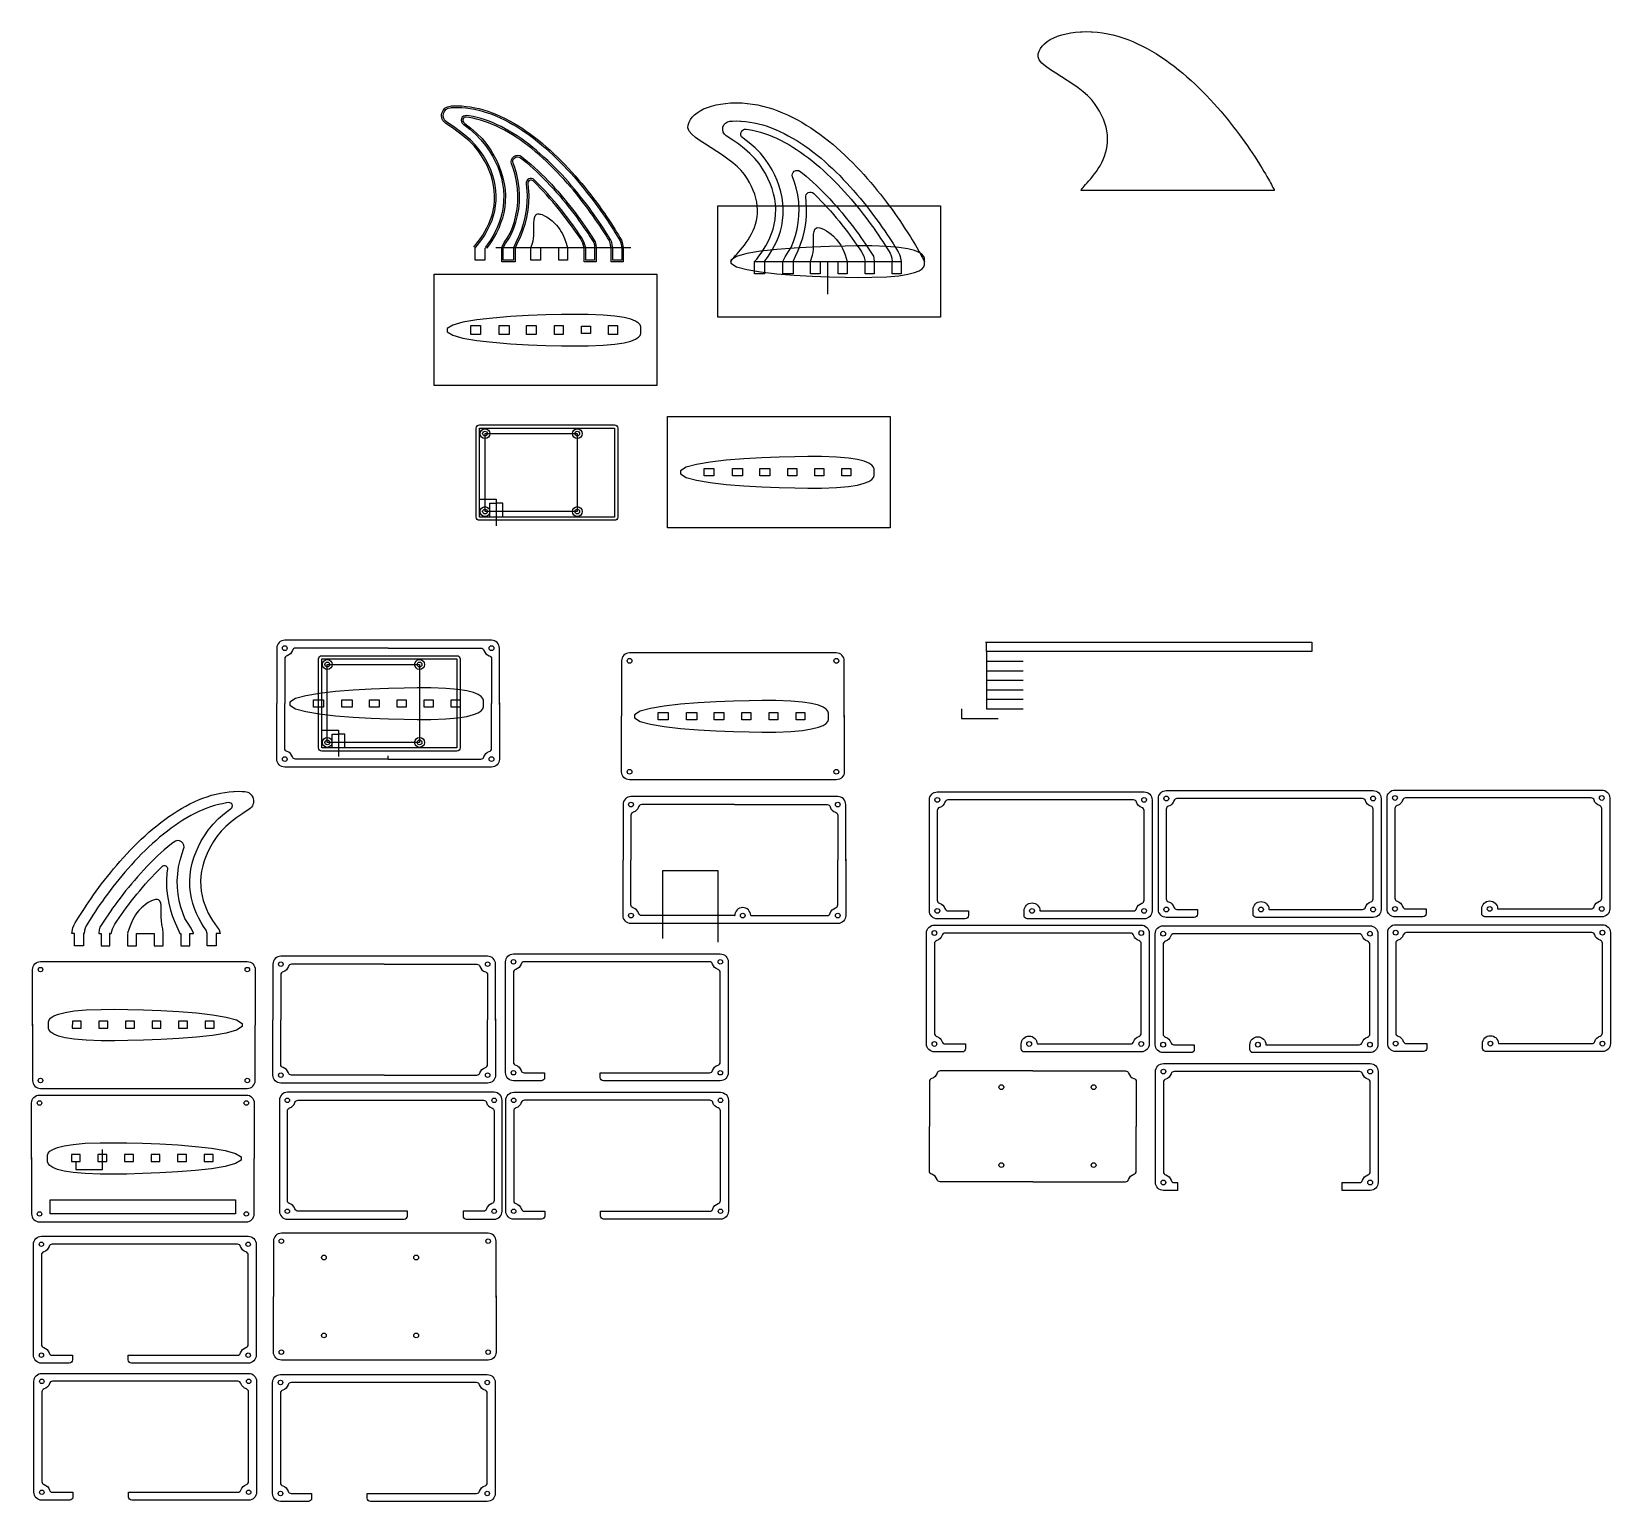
# Model space of a CAD drawing. Header units: inches. Extents: x -487 to 506, y -829 to 95.
import ezdxf

# ---------------------------------------------------------------- set-up
doc = ezdxf.new("R2010")
doc.units = ezdxf.units.IN
doc.header["$MEASUREMENT"] = 0
doc.layers.add('ProfileEdges', color=1, linetype='Continuous')

msp = doc.modelspace()

# ---------------------------------------------------------------- linework, layer by layer
for points in [[(294.47, -5.26), (172.69, -5.26), (172.73, -5.16), (172.87, -4.9), (173.13, -4.49), (173.53, -3.93), (174.09, -3.23), (174.8, -2.39), (175.65, -1.42), (176.63, -0.33), (177.7, 0.89), (178.84, 2.22), (180.04, 3.66), (181.24, 5.21), (182.45, 6.85), (183.62, 8.59), (184.73, 10.42), (185.78, 12.32), (186.72, 14.31), (187.55, 16.36), (188.25, 18.49), (188.8, 20.67), (189.19, 22.91), (189.42, 25.19), (189.47, 27.52), (189.33, 29.89), (189, 32.3), (188.48, 34.73), (187.76, 37.18), (186.85, 39.65), (185.73, 42.13), (184.45, 44.61), (182.96, 47.1), (181.29, 49.58), (179.25, 52.05), (176.83, 54.51), (174.02, 56.94), (170.9, 59.34), (167.53, 61.72), (164, 64.05), (156.83, 68.59), (153.5, 70.78), (150.53, 72.9), (148.12, 74.97), (146.46, 76.96), (145.72, 78.88), (145.91, 80.71), (146.47, 82.46), (147.31, 84.11), (148.43, 85.67), (149.83, 87.12), (151.5, 88.46), (153.42, 89.69), (155.59, 90.8), (158, 91.78), (160.61, 92.64), (163.39, 93.35), (166.31, 93.93), (169.34, 94.35), (172.42, 94.63), (173.55, 94.63), (176.03, 94.74), (179.15, 94.65), (179.59, 94.63), (179.79, 94.63), (183.03, 94.35), (183.08, 94.35), (186.35, 93.93), (189.59, 93.35), (192.67, 92.66), (192.77, 92.64), (195.93, 91.78), (199.1, 90.8), (202.2, 89.69), (205.27, 88.46), (208.31, 87.12), (211.32, 85.67), (214.3, 84.11), (217.25, 82.46), (220.16, 80.71), (223.04, 78.88), (225.84, 76.96), (228.65, 74.97), (231.38, 72.9), (234.07, 70.78), (236.76, 68.59), (239.37, 66.34), (241.91, 64.05), (244.43, 61.72), (246.92, 59.34), (249.33, 56.94), (251.69, 54.51), (254.01, 52.05), (256.28, 49.58), (258.48, 47.1), (260.66, 44.61), (262.75, 42.13), (264.78, 39.65), (266.75, 37.18), (268.68, 34.73), (270.55, 32.3), (272.35, 29.89), (274.07, 27.52), (275.75, 25.19), (277.35, 22.91), (278.9, 20.67), (280.37, 18.49), (281.78, 16.36), (284.36, 12.32), (285.56, 10.42), (286.68, 8.59), (287.72, 6.85), (288.71, 5.21), (289.6, 3.66), (291.19, 0.89), (291.86, -0.33), (292.46, -1.42), (292.98, -2.39), (293.43, -3.23), (293.8, -3.93), (294.09, -4.49), (294.29, -4.9), (294.43, -5.16)], [(84.42, -14.79), (84.42, -84.79), (-55.58, -84.79), (-55.58, -14.79)], [(74.01, -46.65), (72.98, -45.41), (71.09, -44.17), (68.15, -42.98), (63.92, -41.92), (58.19, -41.03), (50.74, -40.38), (41.35, -40.03), (32.65, -39.99), (24.54, -40.1), (14.71, -40.35), (3.81, -40.77), (-7.5, -41.4), (-18.57, -42.28), (-28.74, -43.43), (-37.37, -44.9), (-43.79, -46.71), (-47.36, -48.9), (-47.36, -50.9), (-43.79, -53.09), (-37.37, -54.9), (-28.74, -56.37), (-18.57, -57.52), (-7.5, -58.4), (3.81, -59.03), (14.71, -59.45), (24.54, -59.7), (32.65, -59.81), (41.35, -59.77), (50.74, -59.42), (58.19, -58.77), (63.92, -57.88), (68.15, -56.82), (71.09, -55.63), (72.98, -54.39), (74.01, -53.15), (74.42, -51.97), (74.42, -50.88), (74.42, -47.84)], [(-93.99, -57.89), (-93.99, -127.89), (-233.99, -127.89), (-233.99, -57.89)], [(-104.4, -89.76), (-105.44, -88.52), (-107.32, -87.28), (-110.26, -86.09), (-114.49, -85.03), (-120.22, -84.14), (-127.67, -83.49), (-137.06, -83.14), (-145.76, -83.1), (-153.87, -83.21), (-163.71, -83.46), (-174.61, -83.88), (-185.92, -84.51), (-196.98, -85.39), (-207.16, -86.54), (-215.78, -88.01), (-222.21, -89.82), (-225.77, -92.01), (-225.77, -94.01), (-222.21, -96.2), (-215.78, -98.01), (-207.16, -99.48), (-196.98, -100.63), (-185.92, -101.51), (-174.61, -102.14), (-163.71, -102.56), (-153.87, -102.81), (-145.76, -102.92), (-137.06, -102.88), (-127.67, -102.53), (-120.22, -101.88), (-114.49, -100.99), (-110.26, -99.93), (-107.32, -98.74), (-105.44, -97.5), (-104.4, -96.26), (-103.99, -95.07), (-103.99, -93.99), (-103.99, -90.94)], [(-210.89, -90.09), (-204.69, -90.09), (-204.69, -95.69), (-210.89, -95.69)], [(-193.09, -95.69), (-193.09, -90.09), (-186.69, -90.09), (-186.69, -95.69)], [(-175.79, -95.69), (-175.79, -90.09), (-169.69, -90.09), (-169.69, -95.69)], [(-158.29, -95.69), (-158.29, -90.09), (-152.69, -90.09), (-152.69, -95.69)], [(-141.29, -90.59), (-135.69, -90.59), (-135.69, -95.19), (-141.29, -95.19)], [(-124.29, -95.69), (-124.29, -90.09), (-118.69, -90.09), (-118.69, -95.69)], [(52.73, -147.28), (52.73, -217.28), (-87.27, -217.28), (-87.27, -147.28)], [(42.32, -179.15), (41.28, -177.91), (39.4, -176.66), (36.45, -175.48), (32.22, -174.42), (26.49, -173.53), (19.04, -172.88), (9.65, -172.53), (0.96, -172.49), (-7.16, -172.6), (-16.99, -172.85), (-27.89, -173.27), (-39.2, -173.9), (-50.27, -174.78), (-60.44, -175.93), (-69.07, -177.39), (-75.49, -179.21), (-79.06, -181.4), (-79.06, -183.4), (-75.49, -185.59), (-69.07, -187.4), (-60.44, -188.87), (-50.27, -190.02), (-39.2, -190.89), (-27.89, -191.53), (-16.99, -191.95), (-7.16, -192.2), (0.96, -192.3), (9.65, -192.27), (19.04, -191.92), (26.49, -191.27), (32.22, -190.38), (36.45, -189.31), (39.4, -188.13), (41.28, -186.89), (42.32, -185.65), (42.73, -184.46), (42.73, -183.38), (42.73, -180.33)], [(-64.17, -179.98), (-57.97, -179.98), (-57.97, -184.58), (-64.17, -184.58)], [(-46.37, -184.58), (-46.37, -179.98), (-39.97, -179.98), (-39.97, -184.58)], [(-29.07, -184.58), (-29.07, -179.98), (-22.97, -179.98), (-22.97, -184.58)], [(-11.57, -184.58), (-11.57, -179.98), (-5.97, -179.98), (-5.97, -184.58)], [(5.43, -179.98), (11.03, -179.98), (11.03, -184.58), (5.43, -184.58)], [(22.43, -184.58), (22.43, -179.98), (28.03, -179.98), (28.03, -184.58)], [(-203.24, -324.6), (-204.28, -323.36), (-206.16, -322.12), (-209.11, -320.93), (-213.34, -319.87), (-219.07, -318.98), (-226.52, -318.33), (-235.91, -317.98), (-244.6, -317.94), (-252.72, -318.05), (-262.55, -318.3), (-273.45, -318.72), (-284.76, -319.35), (-295.83, -320.23), (-306, -321.38), (-314.63, -322.84), (-321.05, -324.66), (-324.62, -326.85), (-324.62, -328.85), (-321.05, -331.04), (-314.63, -332.85), (-306, -334.32), (-295.83, -335.47), (-284.76, -336.34), (-273.45, -336.98), (-262.55, -337.4), (-252.72, -337.65), (-244.6, -337.75), (-235.91, -337.72), (-226.52, -337.37), (-219.07, -336.72), (-213.34, -335.83), (-209.11, -334.77), (-206.16, -333.58), (-204.28, -332.34), (-203.24, -331.1), (-202.83, -329.91), (-202.83, -328.83), (-202.83, -325.78)], [(-309.73, -325.43), (-303.53, -325.43), (-303.53, -330.03), (-309.73, -330.03)], [(-291.93, -330.03), (-291.93, -325.43), (-285.53, -325.43), (-285.53, -330.03)], [(-274.63, -330.03), (-274.63, -325.43), (-268.53, -325.43), (-268.53, -330.03)], [(-257.13, -330.03), (-257.13, -325.43), (-251.53, -325.43), (-251.53, -330.03)], [(-240.13, -325.43), (-234.53, -325.43), (-234.53, -330.03), (-240.13, -330.03)], [(-223.13, -330.03), (-223.13, -325.43), (-217.53, -325.43), (-217.53, -330.03)], [(13.51, -332.56), (12.48, -331.32), (10.6, -330.08), (7.65, -328.89), (3.42, -327.83), (-2.31, -326.94), (-9.76, -326.29), (-19.15, -325.94), (-27.85, -325.9), (-35.96, -326.01), (-45.79, -326.26), (-56.69, -326.68), (-68, -327.31), (-79.07, -328.19), (-89.24, -329.34), (-97.87, -330.81), (-104.29, -332.62), (-107.86, -334.81), (-107.86, -336.81), (-104.29, -339), (-97.87, -340.81), (-89.24, -342.28), (-79.07, -343.43), (-68, -344.31), (-56.69, -344.94), (-45.79, -345.36), (-35.96, -345.61), (-27.85, -345.72), (-19.15, -345.68), (-9.76, -345.33), (-2.31, -344.68), (3.42, -343.79), (7.65, -342.73), (10.6, -341.54), (12.48, -340.3), (13.51, -339.06), (13.93, -337.87), (13.93, -336.79), (13.93, -333.74)], [(-92.97, -333.39), (-86.77, -333.39), (-86.77, -337.99), (-92.97, -337.99)], [(-75.17, -337.99), (-75.17, -333.39), (-68.77, -333.39), (-68.77, -337.99)], [(-57.87, -337.99), (-57.87, -333.39), (-51.77, -333.39), (-51.77, -337.99)], [(-40.37, -337.99), (-40.37, -333.39), (-34.77, -333.39), (-34.77, -337.99)], [(-23.37, -333.39), (-17.77, -333.39), (-17.77, -337.99), (-23.37, -337.99)], [(-6.37, -337.99), (-6.37, -333.39), (-0.77, -333.39), (-0.77, -337.99)], [(-475.96, -526.7), (-474.92, -525.46), (-473.04, -524.21), (-470.1, -523.03), (-465.87, -521.97), (-460.14, -521.08), (-452.69, -520.43), (-443.3, -520.08), (-434.6, -520.04), (-426.49, -520.15), (-416.65, -520.4), (-405.76, -520.82), (-394.45, -521.45), (-383.38, -522.33), (-373.2, -523.48), (-364.58, -524.94), (-358.16, -526.75), (-354.59, -528.95), (-354.59, -530.95), (-358.16, -533.14), (-364.58, -534.95), (-373.2, -536.42), (-383.38, -537.57), (-394.45, -538.44), (-405.76, -539.08), (-416.65, -539.5), (-426.49, -539.75), (-434.6, -539.85), (-443.3, -539.82), (-452.69, -539.46), (-460.14, -538.82), (-465.87, -537.93), (-470.1, -536.86), (-473.04, -535.68), (-474.92, -534.44), (-475.96, -533.19), (-476.37, -532.01), (-476.37, -530.93), (-476.37, -527.88)], [(-455.77, -531.93), (-455.76, -527.53), (-461.36, -527.53), (-461.37, -531.93)], [(-439.07, -527.53), (-444.67, -527.53), (-444.67, -531.93), (-439.07, -531.93)], [(-422.37, -531.93), (-422.37, -527.53), (-427.97, -527.53), (-427.97, -531.93)], [(-405.67, -527.53), (-411.27, -527.53), (-411.27, -531.93), (-405.67, -531.93)], [(-388.97, -527.53), (-394.57, -527.53), (-394.57, -531.93), (-388.97, -531.93)], [(-372.27, -527.53), (-377.87, -527.53), (-377.87, -531.93), (-372.27, -531.93)], [(-476.58, -610.58), (-475.54, -609.34), (-473.66, -608.1), (-470.71, -606.91), (-466.48, -605.85), (-460.75, -604.96), (-453.3, -604.31), (-443.91, -603.96), (-435.21, -603.92), (-427.1, -604.03), (-417.27, -604.28), (-406.37, -604.7), (-395.06, -605.33), (-383.99, -606.21), (-373.82, -607.36), (-365.19, -608.83), (-358.77, -610.64), (-355.2, -612.83), (-355.2, -614.83), (-358.77, -617.02), (-365.19, -618.83), (-373.82, -620.3), (-383.99, -621.45), (-395.06, -622.33), (-406.37, -622.96), (-417.27, -623.38), (-427.1, -623.63), (-435.21, -623.74), (-443.91, -623.7), (-453.3, -623.35), (-460.75, -622.7), (-466.48, -621.81), (-470.71, -620.75), (-473.66, -619.56), (-475.54, -618.32), (-476.58, -617.08), (-476.99, -615.9), (-476.99, -614.81), (-476.99, -611.77)], [(-456.39, -615.82), (-456.38, -611.42), (-461.98, -611.42), (-461.99, -615.82)], [(-439.69, -611.42), (-445.29, -611.42), (-445.29, -615.82), (-439.69, -615.82)], [(-422.99, -615.82), (-422.99, -611.42), (-428.59, -611.42), (-428.59, -615.82)], [(-406.29, -611.42), (-411.89, -611.42), (-411.89, -615.82), (-406.29, -615.82)], [(-389.59, -611.42), (-395.19, -611.42), (-395.19, -615.82), (-389.59, -615.82)], [(-372.89, -611.42), (-378.49, -611.42), (-378.49, -615.82), (-372.89, -615.82)]]:
    msp.add_lwpolyline(points, close=True)
for points in [[(-47.41, -50), (-47.36, -49.9), (-47.22, -49.64), (-46.96, -49.23), (-46.56, -48.67), (-46, -47.97), (-45.29, -47.13), (-44.44, -46.16), (-43.46, -45.07), (-42.4, -43.85), (-41.25, -42.52), (-40.06, -41.08), (-38.85, -39.53), (-37.65, -37.89), (-36.48, -36.15), (-35.36, -34.33), (-34.32, -32.42), (-33.37, -30.43), (-32.55, -28.38), (-31.85, -26.26), (-31.3, -24.07), (-30.9, -21.84), (-30.68, -19.55), (-30.63, -17.22), (-30.77, -14.85), (-31.09, -12.45), (-31.62, -10.02), (-32.34, -7.56), (-33.25, -5.1), (-34.36, -2.62), (-35.65, -0.13), (-37.14, 2.36), (-38.81, 4.84), (-40.84, 7.31), (-43.27, 9.76), (-46.07, 12.2), (-49.19, 14.6), (-52.56, 16.97), (-56.1, 19.31), (-63.26, 23.84), (-66.6, 26.03), (-69.56, 28.16), (-71.97, 30.22), (-73.64, 32.22), (-74.38, 34.13), (-74.18, 35.97), (-73.63, 37.71), (-72.79, 39.37), (-71.66, 40.92), (-70.27, 42.38), (-68.6, 43.72), (-66.67, 44.95), (-64.51, 46.06), (-62.1, 47.04), (-59.49, 47.89), (-56.71, 48.61), (-53.79, 49.18), (-50.76, 49.61), (-47.67, 49.88), (-46.55, 49.88), (-44.07, 50), (-40.94, 49.9), (-40.51, 49.88), (-40.31, 49.88), (-37.06, 49.61), (-37.01, 49.61), (-33.75, 49.18), (-30.5, 48.61), (-27.43, 47.92), (-27.32, 47.89), (-24.17, 47.04), (-21, 46.06), (-17.9, 44.95), (-14.83, 43.72), (-11.79, 42.38), (-8.77, 40.92), (-5.8, 39.37), (-2.85, 37.71), (0.06, 35.97), (2.94, 34.13), (5.75, 32.22), (8.55, 30.22), (11.28, 28.16), (13.97, 26.03), (16.66, 23.84), (19.27, 21.6), (21.81, 19.31), (24.34, 16.97), (26.82, 14.6), (29.23, 12.2), (31.6, 9.76), (33.91, 7.31), (36.19, 4.84), (38.38, 2.36), (40.56, -0.13), (42.66, -2.62), (44.68, -5.1), (46.66, -7.56), (48.58, -10.02), (50.46, -12.45), (52.25, -14.85), (53.98, -17.22), (55.65, -19.55), (57.25, -21.84), (58.8, -24.07), (60.28, -26.26), (61.68, -28.38), (64.27, -32.42), (65.47, -34.33), (66.59, -36.15), (67.63, -37.89), (68.61, -39.53), (69.5, -41.08), (71.09, -43.85), (71.77, -45.07), (72.36, -46.16), (72.88, -47.13), (73.34, -47.97), (73.7, -48.67), (73.99, -49.23), (74.2, -49.64), (74.34, -49.9), (74.38, -50), (74.2, -50)], [(-46.55, 49.88), (-45.93, 49.88)], [(-202.01, -41.36), (-202.01, -49.04), (-208.21, -49.04), (-208.21, -41.37)], [(-26.28, -49.9), (-26.28, -57.59), (-32.48, -57.59), (-32.48, -49.91)], [(-8.28, -49.88), (-8.28, -57.59), (-14.68, -57.59), (-14.68, -49.89)], [(8.72, -49.86), (8.72, -57.59), (2.62, -57.59), (2.62, -49.86)], [(13.48, -50), (13.48, -70.28)], [(25.72, -49.83), (25.72, -57.59), (20.12, -57.59), (20.12, -49.84)], [(42.72, -49.81), (42.72, -57.59), (37.12, -57.59), (37.12, -49.82)], [(59.72, -49.79), (59.72, -57.59), (54.12, -57.59), (54.12, -49.79)], [(-45.15, -461.1), (-44.91, -461.1)], [(147.43, -458.15), (147.66, -458.15)], [(291.39, -457.28), (291.62, -457.28)], [(435.14, -456.93), (435.38, -456.93)], [(-462.97, -519.73), (-462.97, -519.76)], [(145.62, -541.84), (145.86, -541.84)], [(289.4, -542.28), (289.64, -542.28)], [(435.58, -541.62), (435.82, -541.62)], [(-416.99, -648.72), (-475.28, -648.72), (-475.28, -639.91), (-358.69, -639.91), (-358.69, -648.72), (-416.99, -648.72)]]:
    msp.add_lwpolyline(points)
for points in [[(-208.98, -40.73), (-207.63, -39.09), (-206.24, -37.31), (-204.82, -35.37), (-203.39, -33.26), (-202.03, -31.02), (-200.73, -28.64), (-199.51, -26.09), (-198.44, -23.43), (-197.52, -20.64), (-196.79, -17.72), (-196.26, -14.72), (-195.95, -11.62), (-195.89, -8.47), (-196.07, -5.29), (-196.51, -2.09), (-197.2, 1.11), (-198.12, 4.27), (-199.29, 7.42), (-200.67, 10.49), (-202.23, 13.52), (-204.03, 16.52), (-206.14, 19.66), (-208.8, 22.88), (-211.84, 25.96), (-215.18, 28.85), (-218.72, 31.58), (-222.4, 34.18), (-226.53, 36.9, -0.709903), (-223.75, 47.89), (-222.95, 47.96), (-222.04, 47.96), (-219.73, 48.06), (-217.08, 47.98), (-216.49, 47.96), (-213.79, 47.73), (-211.08, 47.37), (-208.3, 46.88), (-205.57, 46.27), (-202.83, 45.53), (-200.06, 44.67), (-197.35, 43.7), (-194.63, 42.61), (-191.92, 41.41), (-189.21, 40.11), (-186.52, 38.7), (-183.85, 37.2), (-181.19, 35.6), (-178.57, 33.94), (-175.98, 32.17), (-173.38, 30.32), (-170.86, 28.42), (-168.32, 26.41), (-165.8, 24.35), (-163.39, 22.29), (-160.99, 20.12), (-158.57, 17.89), (-156.23, 15.65), (-153.96, 13.39), (-151.71, 11.06), (-149.49, 8.71), (-147.33, 6.37), (-145.22, 3.98), (-143.12, 1.59), (-141.14, -0.76), (-139.2, -3.13), (-137.29, -5.52), (-135.42, -7.9), (-133.62, -10.24), (-131.91, -12.52), (-130.25, -14.81), (-128.63, -17.06), (-127.09, -19.27), (-125.58, -21.44), (-124.17, -23.54), (-122.84, -25.55), (-120.32, -29.49), (-119.17, -31.31), (-118.11, -33.04), (-117.1, -34.72), (-116.1, -36.39), (-115.64, -37.89), (-115.03, -41.05)], [(-208.21, -41.37), (-206.85, -39.72), (-205.44, -37.91), (-204, -35.95), (-202.55, -33.8), (-201.16, -31.52), (-199.84, -29.1), (-198.6, -26.5), (-197.5, -23.77), (-196.56, -20.92), (-195.81, -17.93), (-195.26, -14.85), (-194.95, -11.68), (-194.89, -8.46), (-195.08, -5.2), (-195.52, -1.91), (-196.23, 1.36), (-197.17, 4.59), (-198.36, 7.8), (-199.77, 10.93), (-201.36, 14), (-203.18, 17.06), (-205.34, 20.25), (-208.05, 23.55), (-211.15, 26.69), (-214.54, 29.63), (-218.12, 32.39), (-221.84, 35), (-225.98, 37.74, -0.709903), (-223.66, 46.89), (-222.9, 46.96), (-222.02, 46.96), (-219.72, 47.06), (-217.11, 46.98), (-216.56, 46.96), (-213.89, 46.73), (-211.23, 46.39), (-208.5, 45.9), (-205.81, 45.3), (-203.1, 44.57), (-200.37, 43.72), (-197.7, 42.76), (-195.02, 41.69), (-192.34, 40.51), (-189.66, 39.22), (-187, 37.82), (-184.35, 36.34), (-181.71, 34.75), (-179.12, 33.1), (-176.55, 31.35), (-173.97, 29.51), (-171.48, 27.63), (-168.95, 25.63), (-166.44, 23.59), (-164.05, 21.54), (-161.67, 19.38), (-159.26, 17.16), (-156.93, 14.94), (-154.68, 12.68), (-152.43, 10.37), (-150.22, 8.03), (-148.07, 5.7), (-145.97, 3.32), (-143.88, 0.94), (-141.91, -1.4), (-139.98, -3.76), (-138.08, -6.14), (-136.21, -8.52), (-134.42, -10.84), (-132.72, -13.12), (-131.06, -15.39), (-129.45, -17.64), (-127.91, -19.84), (-126.41, -22.01), (-125, -24.09), (-123.67, -26.09), (-121.16, -30.02), (-120.02, -31.84), (-118.96, -33.55), (-117.96, -35.23), (-117.02, -36.8), (-116.61, -38.13), (-116.01, -41.24)], [(-116.01, -41.24), (-116.01, -49.04), (-121.61, -49.04), (-121.61, -41.25), (-121.99, -39.25), (-122.29, -37.77), (-123.03, -36.02), (-124.06, -34.35), (-125.18, -32.57), (-127.66, -28.69), (-128.95, -26.74), (-130.33, -24.69), (-131.81, -22.56), (-133.33, -20.39), (-134.92, -18.18), (-136.55, -15.94), (-138.21, -13.72), (-139.97, -11.44), (-141.8, -9.1), (-143.68, -6.75), (-145.57, -4.44), (-147.49, -2.17), (-149.54, 0.18), (-151.6, 2.51), (-153.7, 4.79), (-155.86, 7.08), (-158.06, 9.34), (-160.26, 11.53), (-162.51, 13.69), (-164.88, 15.87), (-167.2, 17.97), (-169.49, 19.94), (-171.92, 21.92), (-174.38, 23.86), (-176.78, 25.68), (-179.27, 27.44), (-181.74, 29.13), (-184.21, 30.71), (-186.74, 32.22), (-189.27, 33.64), (-191.8, 34.96), (-194.33, 36.19), (-196.86, 37.3), (-199.39, 38.31), (-201.88, 39.21), (-204.43, 40), (-206.96, 40.68), (-209.44, 41.24), (-211.95, 41.68), (-213.53, 41.89, 0.783281), (-215.64, 36.46), (-215.3, 36.22), (-211.53, 33.31), (-207.9, 30.16), (-204.52, 26.74), (-201.52, 23.1), (-199.17, 19.61), (-197.2, 16.32), (-195.48, 13), (-193.95, 9.6), (-192.66, 6.08), (-191.61, 2.53), (-190.83, -1.09), (-190.34, -4.74), (-190.13, -8.37), (-190.2, -11.96), (-190.55, -15.5), (-191.15, -18.93), (-191.99, -22.25), (-193.03, -25.4), (-194.24, -28.41), (-195.6, -31.27), (-197.04, -33.9), (-198.54, -36.37), (-200.11, -38.69), (-201.64, -40.78), (-201.88, -41.15)], [(-115.01, -41.24), (-115.01, -50.04), (-122.61, -50.04), (-122.61, -41.34), (-122.97, -39.44), (-123.25, -38.07), (-123.92, -36.48), (-124.91, -34.88), (-126.02, -33.11), (-128.5, -29.23), (-129.78, -27.3), (-131.16, -25.26), (-132.63, -23.13), (-134.15, -20.97), (-135.73, -18.77), (-137.35, -16.54), (-139, -14.33), (-140.76, -12.05), (-142.59, -9.72), (-144.46, -7.38), (-146.34, -5.08), (-148.25, -2.82), (-150.29, -0.48), (-152.35, 1.84), (-154.43, 4.11), (-156.59, 6.39), (-158.77, 8.64), (-160.96, 10.82), (-163.2, 12.96), (-165.55, 15.13), (-167.86, 17.22), (-170.13, 19.17), (-172.55, 21.14), (-175, 23.07), (-177.37, 24.87), (-179.84, 26.62), (-182.29, 28.3), (-184.74, 29.86), (-187.24, 31.36), (-189.74, 32.76), (-192.25, 34.07), (-194.75, 35.28), (-197.25, 36.38), (-199.74, 37.38), (-202.2, 38.26), (-204.71, 39.04), (-207.2, 39.71), (-209.64, 40.26), (-212.1, 40.69), (-213.66, 40.9, 0.783281), (-215.07, 37.28), (-214.71, 37.02), (-210.9, 34.09), (-207.21, 30.89), (-203.78, 27.41), (-200.72, 23.7), (-198.32, 20.14), (-196.33, 16.81), (-194.58, 13.43), (-193.03, 9.98), (-191.71, 6.4), (-190.64, 2.78), (-189.85, -0.92), (-189.34, -4.64), (-189.13, -8.35), (-189.2, -12.02), (-189.56, -15.64), (-190.17, -19.14), (-191.03, -22.53), (-192.09, -25.75), (-193.32, -28.81), (-194.71, -31.72), (-196.18, -34.4), (-197.7, -36.91), (-199.29, -39.26), (-200.82, -41.34), (-201.04, -41.69)], [(-32.49, -49.93), (-31.11, -48.27), (-29.7, -46.46), (-28.26, -44.5), (-26.81, -42.35), (-25.43, -40.07), (-24.1, -37.65), (-22.86, -35.04), (-21.77, -32.32), (-20.82, -29.47), (-20.07, -26.48), (-19.53, -23.4), (-19.21, -20.23), (-19.15, -17), (-19.34, -13.74), (-19.78, -10.46), (-20.49, -7.19), (-21.44, -3.96), (-22.62, -0.75), (-24.03, 2.38), (-25.62, 5.46), (-27.45, 8.51), (-29.6, 11.71), (-32.32, 15), (-35.42, 18.14), (-38.8, 21.08), (-42.38, 23.84), (-46.1, 26.46), (-50.24, 29.19, -0.709903), (-47.92, 38.34), (-47.17, 38.41), (-46.28, 38.41), (-43.98, 38.52), (-41.37, 38.44), (-40.82, 38.41), (-38.16, 38.19), (-35.49, 37.84), (-32.76, 37.36), (-30.08, 36.75), (-27.37, 36.02), (-24.63, 35.17), (-21.96, 34.22), (-19.28, 33.14), (-16.6, 31.96), (-13.93, 30.67), (-11.26, 29.28), (-8.61, 27.79), (-5.97, 26.21), (-3.38, 24.55), (-0.81, 22.8), (1.77, 20.97), (4.26, 19.08), (6.79, 17.08), (9.3, 15.04), (11.69, 12.99), (14.07, 10.84), (16.48, 8.61), (18.8, 6.39), (21.06, 4.14), (23.31, 1.82), (25.52, -0.52), (27.67, -2.85), (29.77, -5.22), (31.86, -7.61), (33.83, -9.94), (35.76, -12.31), (37.66, -14.69), (39.53, -17.06), (41.32, -19.39), (43.02, -21.66), (44.68, -23.94), (46.29, -26.18), (47.83, -28.39), (49.33, -30.55), (50.74, -32.64), (52.06, -34.64), (54.58, -38.57), (55.72, -40.38), (56.78, -42.1), (57.78, -43.78), (58.72, -45.35), (59.12, -46.67), (59.72, -49.79)], [(-26.28, -49.9), (-25.91, -49.33), (-24.37, -47.24), (-22.81, -44.91), (-21.3, -42.45), (-19.86, -39.81), (-18.5, -36.95), (-17.29, -33.95), (-16.25, -30.8), (-15.41, -27.47), (-14.81, -24.05), (-14.46, -20.51), (-14.39, -16.91), (-14.6, -13.29), (-15.09, -9.64), (-15.88, -6.02), (-16.92, -2.47), (-18.21, 1.05), (-19.74, 4.45), (-21.46, 7.77), (-23.43, 11.06), (-25.78, 14.55), (-28.78, 18.2), (-32.16, 21.62), (-35.79, 24.77), (-39.56, 27.67), (-39.91, 27.91, -0.783281), (-37.79, 33.34), (-36.21, 33.14), (-33.7, 32.69), (-31.22, 32.13), (-28.69, 31.45), (-26.14, 30.66), (-23.65, 29.77), (-21.12, 28.76), (-18.59, 27.64), (-16.06, 26.42), (-13.53, 25.09), (-11, 23.67), (-8.48, 22.16), (-6, 20.58), (-3.53, 18.9), (-1.05, 17.13), (1.35, 15.32), (3.81, 13.37), (6.25, 11.39), (8.54, 9.42), (10.86, 7.32), (13.23, 5.14), (15.48, 2.99), (17.68, 0.8), (19.88, -1.47), (22.04, -3.76), (24.13, -6.04), (26.2, -8.37), (28.25, -10.71), (30.17, -12.98), (32.06, -15.3), (33.93, -17.65), (35.77, -19.98), (37.53, -22.27), (39.19, -24.49), (40.82, -26.73), (42.41, -28.93), (43.93, -31.11), (45.4, -33.24), (46.79, -35.29), (48.08, -37.23), (50.56, -41.12), (51.68, -42.9), (52.71, -44.57), (53.45, -46.32), (53.75, -47.8), (54.12, -49.79)], [(-138.61, -41.27), (-138.61, -41.27), (-139.56, -38.01), (-141.13, -34.89), (-142.43, -32.97), (-143.84, -30.93), (-145.29, -28.86), (-146.8, -26.76), (-148.34, -24.64), (-149.88, -22.59), (-151.53, -20.44), (-153.29, -18.2), (-155.08, -15.96), (-156.85, -13.8), (-158.6, -11.72), (-160.54, -9.5), (-162.49, -7.31), (-164.42, -5.21), (-166.44, -3.06), (-168.5, -0.95), (-170.96, 1.51, 0.717984), (-176.05, -1.02), (-175.74, -3.33), (-175.46, -8.09), (-175.56, -12.83), (-176.02, -17.49), (-176.81, -22), (-177.91, -26.35), (-179.26, -30.43), (-180.81, -34.29), (-182.55, -37.95), (-184.01, -41.33), (-184.01, -41.33), (-184.01, -49.04), (-190.41, -49.04), (-190.41, -41.34), (-188.98, -38.46), (-186.79, -35.06), (-185.17, -32.38), (-183.73, -28.8), (-182.48, -25.02), (-181.47, -21), (-180.73, -16.85), (-180.31, -12.55), (-180.22, -8.18), (-180.48, -3.78), (-181.08, 0.62), (-182.01, 4.97), (-183.25, 9.19), (-184.28, 11.98, -0.757568), (-179.61, 15.38), (-178.12, 14.2), (-175.84, 12.34), (-173.74, 10.54), (-171.55, 8.56), (-169.29, 6.47), (-167.17, 4.45), (-165.11, 2.39), (-163.01, 0.23), (-160.94, -1.96), (-158.95, -4.12), (-156.97, -6.36), (-154.99, -8.62), (-153.19, -10.76), (-151.38, -12.97), (-149.56, -15.25), (-147.78, -17.52), (-146.09, -19.71), (-144.51, -21.82), (-142.94, -23.98), (-141.41, -26.11), (-139.94, -28.21), (-138.5, -30.28), (-137.18, -32.25), (-135.96, -34.09), (-133.53, -37.88), (-133.18, -39.27), (-133.01, -41.26), (-133.01, -49.04), (-138.61, -49.04), (-138.61, -41.27)], [(-14.68, -49.89), (-13.24, -47), (-11.05, -43.61), (-9.43, -40.93), (-7.99, -37.35), (-6.74, -33.56), (-5.73, -29.55), (-5, -25.39), (-4.57, -21.1), (-4.49, -16.73), (-4.74, -12.33), (-5.34, -7.92), (-6.28, -3.58), (-7.51, 0.64), (-8.54, 3.44, -0.757568), (-3.87, 6.83), (-2.38, 5.65), (-0.1, 3.8), (2, 1.99), (4.19, 0.02), (6.45, -2.07), (8.56, -4.09), (10.63, -6.16), (12.73, -8.32), (14.8, -10.51), (16.79, -12.67), (18.77, -14.91), (20.75, -17.17), (22.55, -19.31), (24.36, -21.52), (26.18, -23.79), (27.96, -26.06), (29.65, -28.26), (31.23, -30.37), (32.8, -32.52), (34.33, -34.66), (35.8, -36.76), (37.24, -38.83), (38.56, -40.79), (39.78, -42.63), (42.21, -46.42), (42.56, -47.81), (42.72, -49.81)], [(-8.28, -49.88), (-8.28, -49.88), (-6.81, -46.49), (-5.07, -42.84), (-3.52, -38.98), (-2.17, -34.9), (-1.07, -30.54), (-0.28, -26.04), (0.18, -21.38), (0.27, -16.64), (0, -11.87), (-0.31, -9.56, -0.717984), (4.78, -7.04), (7.24, -9.5), (9.29, -11.61), (11.32, -13.75), (13.25, -15.85), (15.2, -18.05), (17.14, -20.27), (18.89, -22.34), (20.65, -24.5), (22.45, -26.75), (24.2, -28.98), (25.86, -31.13), (27.4, -33.19), (28.94, -35.31), (30.45, -37.41), (31.9, -39.48), (33.31, -41.52), (34.61, -43.44), (36.18, -46.55), (37.12, -49.82), (37.12, -49.79)], [(-192.83, -328.39), (-192.83, -292.96, 0.414214), (-197.83, -287.96), (-327.83, -287.96, 0.414214), (-332.83, -292.96), (-332.83, -327.85)], [(-262.83, -292.96), (-321.12, -292.96, 0.331679), (-323.04, -294.39, -0.253025), (-326.4, -297.75, 0.331679), (-327.83, -299.67), (-327.83, -327.85)], [(-262.83, -292.96), (-204.54, -292.96, -0.331679), (-202.62, -294.39, 0.253025), (-199.26, -297.75, -0.331679), (-197.83, -299.67), (-197.83, -327.85)], [(23.93, -336.35), (23.93, -300.92, 0.414214), (18.93, -295.92), (-111.07, -295.92, 0.414214), (-116.07, -300.92), (-116.07, -335.81)], [(-192.83, -327.31), (-192.83, -362.73, -0.414214), (-197.83, -367.73), (-327.83, -367.73, -0.414214), (-332.83, -362.73), (-332.83, -327.85)], [(-262.83, -362.73), (-321.12, -362.73, -0.331679), (-323.04, -361.31, 0.253025), (-326.4, -357.94, -0.331679), (-327.83, -356.03), (-327.83, -327.85)], [(-262.83, -362.73), (-204.54, -362.73, 0.331679), (-202.62, -361.31, -0.253025), (-199.26, -357.94, 0.331679), (-197.83, -356.03), (-197.83, -327.85)], [(23.93, -335.27), (23.93, -370.69, -0.414214), (18.93, -375.69), (-111.07, -375.69, -0.414214), (-116.07, -370.69), (-116.07, -335.81)], [(24.85, -426.76), (24.85, -391.33, 0.414214), (19.85, -386.33), (-110.15, -386.33, 0.414214), (-115.15, -391.33), (-115.15, -426.22)], [(-45.15, -391.33), (-103.44, -391.33, 0.331679), (-105.35, -392.76, -0.253025), (-108.72, -396.12, 0.331679), (-110.15, -398.04), (-110.15, -426.22)], [(-45.15, -391.33), (13.15, -391.33, -0.331679), (15.06, -392.76, 0.253025), (18.43, -396.12, -0.331679), (19.85, -398.04), (19.85, -426.22)], [(24.85, -425.67), (24.85, -461.1, -0.414214), (19.85, -466.1), (-110.15, -466.1, -0.414214), (-115.15, -461.1), (-115.15, -426.22)], [(-45.15, -461.1), (-103.44, -461.1, -0.331679), (-105.35, -459.67, 0.253025), (-108.72, -456.31, -0.331679), (-110.15, -454.39), (-110.15, -426.22)], [(-34.91, -461.1), (13.15, -461.1, 0.331679), (15.06, -459.67, -0.253025), (18.43, -456.31, 0.331679), (19.85, -454.39), (19.85, -426.22)], [(-49.02, -524.52), (-49.02, -559.95, -0.414214), (-54.02, -564.95), (-127.47, -564.95, -0.414214), (-129.47, -562.95), (-129.47, -559.95), (-60.73, -559.95, 0.331679), (-58.81, -558.52, -0.253025), (-55.45, -555.16, 0.331679), (-54.02, -553.24), (-54.02, -525.07), (-54.02, -496.89, 0.331679), (-55.45, -494.97, -0.253025), (-58.81, -491.61, 0.331679), (-60.73, -490.18), (-119.02, -490.18), (-177.31, -490.18, 0.331679), (-179.23, -491.61, -0.253025), (-182.59, -494.97, 0.331679), (-184.02, -496.89), (-184.02, -525.07), (-184.02, -553.24, 0.331679), (-182.59, -555.16, -0.253025), (-179.23, -558.52, 0.331679), (-177.31, -559.95), (-164.47, -559.95), (-164.47, -562.95, -0.414214), (-166.47, -564.95), (-184.02, -564.95, -0.414214), (-189.02, -559.95), (-189.02, -525.07), (-189.02, -490.18, -0.414214), (-184.02, -485.18), (-54.02, -485.18, -0.414214), (-49.02, -490.18), (-49.02, -525.61)], [(-486.37, -530.49), (-486.37, -495.06, -0.414214), (-481.37, -490.06), (-351.37, -490.06, -0.414214), (-346.37, -495.06), (-346.37, -529.95)], [(-195.29, -527.11), (-195.29, -491.68, 0.414214), (-200.29, -486.68), (-330.29, -486.68, 0.414214), (-335.29, -491.68), (-335.29, -526.57)], [(-265.29, -491.68), (-323.58, -491.68, 0.331679), (-325.5, -493.11, -0.253025), (-328.86, -496.48, 0.331679), (-330.29, -498.39), (-330.29, -526.57)], [(-265.29, -491.68), (-207, -491.68, -0.331679), (-205.08, -493.11, 0.253025), (-201.72, -496.48, -0.331679), (-200.29, -498.39), (-200.29, -526.57)], [(-195.29, -526.03), (-195.29, -561.45, -0.414214), (-200.29, -566.45), (-330.29, -566.45, -0.414214), (-335.29, -561.45), (-335.29, -526.57)], [(-486.37, -529.4), (-486.37, -564.83, 0.414214), (-481.37, -569.83), (-351.37, -569.83, 0.414214), (-346.37, -564.83), (-346.37, -529.95)], [(-265.29, -561.45), (-323.58, -561.45, -0.331679), (-325.5, -560.03, 0.253025), (-328.86, -556.66, -0.331679), (-330.29, -554.75), (-330.29, -526.57)], [(-265.29, -561.45), (-207, -561.45, 0.331679), (-205.08, -560.03, -0.253025), (-201.72, -556.66, 0.331679), (-200.29, -554.75), (-200.29, -526.57)], [(142.47, -558.75), (84.18, -558.75, 0.331679), (82.26, -560.18, -0.253025), (78.9, -563.54, 0.331679), (77.47, -565.46), (77.47, -593.63)], [(142.47, -558.75), (200.76, -558.75, -0.331679), (202.68, -560.18, 0.253025), (206.04, -563.54, -0.331679), (207.47, -565.46), (207.47, -593.63)], [(-486.99, -614.37), (-486.99, -578.95, -0.414214), (-481.99, -573.95), (-351.99, -573.95, -0.414214), (-346.99, -578.95), (-346.99, -613.83)], [(-331.19, -611.59), (-331.19, -647.02, 0.414214), (-326.19, -652.02), (-252.73, -652.02, 0.414214), (-250.73, -650.02), (-250.73, -647.02), (-319.48, -647.02, -0.331679), (-321.39, -645.59, 0.253025), (-324.76, -642.23, -0.331679), (-326.19, -640.31), (-326.19, -612.14), (-326.19, -583.96, -0.331679), (-324.76, -582.04, 0.253025), (-321.39, -578.68, -0.331679), (-319.48, -577.25), (-261.19, -577.25), (-202.89, -577.25, -0.331679), (-200.98, -578.68, 0.253025), (-197.62, -582.04, -0.331679), (-196.19, -583.96), (-196.19, -612.14), (-196.19, -640.31, -0.331679), (-197.62, -642.23, 0.253025), (-200.98, -645.59, -0.331679), (-202.89, -647.02), (-215.73, -647.02), (-215.73, -650.02, 0.414214), (-213.73, -652.02), (-196.19, -652.02, 0.414214), (-191.19, -647.02), (-191.19, -612.14), (-191.19, -577.25, 0.414214), (-196.19, -572.25), (-326.19, -572.25, 0.414214), (-331.19, -577.25), (-331.19, -612.68)], [(-48.89, -611.59), (-48.89, -647.02, -0.414214), (-53.89, -652.02), (-127.35, -652.02, -0.414214), (-129.35, -650.02), (-129.35, -647.02), (-60.6, -647.02, 0.331679), (-58.69, -645.59, -0.253025), (-55.32, -642.23, 0.331679), (-53.89, -640.31), (-53.89, -612.14), (-53.89, -583.96, 0.331679), (-55.32, -582.04, -0.253025), (-58.69, -578.68, 0.331679), (-60.6, -577.25), (-118.89, -577.25), (-177.19, -577.25, 0.331679), (-179.1, -578.68, -0.253025), (-182.47, -582.04, 0.331679), (-183.89, -583.96), (-183.89, -612.14), (-183.89, -640.31, 0.331679), (-182.47, -642.23, -0.253025), (-179.1, -645.59, 0.331679), (-177.19, -647.02), (-164.35, -647.02), (-164.35, -650.02, -0.414214), (-166.35, -652.02), (-183.89, -652.02, -0.414214), (-188.89, -647.02), (-188.89, -612.14), (-188.89, -577.25, -0.414214), (-183.89, -572.25), (-53.89, -572.25, -0.414214), (-48.89, -577.25), (-48.89, -612.68)], [(142.47, -628.52), (84.18, -628.52, -0.331679), (82.26, -627.09, 0.253025), (78.9, -623.73, -0.331679), (77.47, -621.81), (77.47, -593.63)], [(142.47, -628.52), (200.76, -628.52, 0.331679), (202.68, -627.09, -0.253025), (206.04, -623.73, 0.331679), (207.47, -621.81), (207.47, -593.63)], [(-486.99, -613.29), (-486.99, -648.72, 0.414214), (-481.99, -653.72), (-351.99, -653.72, 0.414214), (-346.99, -648.72), (-346.99, -613.83)], [(-345.8, -702.12), (-345.8, -737.54, -0.414214), (-350.8, -742.54), (-424.26, -742.54, -0.414214), (-426.26, -740.54), (-426.26, -737.54), (-357.51, -737.54, 0.331679), (-355.59, -736.11, -0.253025), (-352.23, -732.75, 0.331679), (-350.8, -730.83), (-350.8, -702.66), (-350.8, -674.48, 0.331679), (-352.23, -672.56, -0.253025), (-355.59, -669.2, 0.331679), (-357.51, -667.77), (-415.8, -667.77), (-474.09, -667.77, 0.331679), (-476.01, -669.2, -0.253025), (-479.37, -672.56, 0.331679), (-480.8, -674.48), (-480.8, -702.66), (-480.8, -730.83, 0.331679), (-479.37, -732.75, -0.253025), (-476.01, -736.11, 0.331679), (-474.09, -737.54), (-461.26, -737.54), (-461.26, -740.54, -0.414214), (-463.26, -742.54), (-480.8, -742.54, -0.414214), (-485.8, -737.54), (-485.8, -702.66), (-485.8, -667.77, -0.414214), (-480.8, -662.77), (-350.8, -662.77, -0.414214), (-345.8, -667.77), (-345.8, -703.2)], [(-194.96, -701.25), (-194.96, -665.83, 0.414214), (-199.96, -660.83), (-329.96, -660.83, 0.414214), (-334.96, -665.83), (-334.96, -700.71)], [(-194.96, -700.17), (-194.96, -735.6, -0.414214), (-199.96, -740.6), (-329.96, -740.6, -0.414214), (-334.96, -735.6), (-334.96, -700.71)], [(-345.53, -788.31), (-345.53, -823.73, -0.414214), (-350.53, -828.73), (-423.99, -828.73, -0.414214), (-425.99, -826.73), (-425.99, -823.73), (-357.24, -823.73, 0.331679), (-355.33, -822.31, -0.253025), (-351.96, -818.94, 0.331679), (-350.53, -817.03), (-350.53, -788.85), (-350.53, -760.67, 0.331679), (-351.96, -758.76, -0.253025), (-355.33, -755.39, 0.331679), (-357.24, -753.96), (-415.53, -753.96), (-473.83, -753.96, 0.331679), (-475.74, -755.39, -0.253025), (-479.11, -758.76, 0.331679), (-480.53, -760.67), (-480.53, -788.85), (-480.53, -817.03, 0.331679), (-479.11, -818.94, -0.253025), (-475.74, -822.31, 0.331679), (-473.83, -823.73), (-460.99, -823.73), (-460.99, -826.73, -0.414214), (-462.99, -828.73), (-480.53, -828.73, -0.414214), (-485.53, -823.73), (-485.53, -788.85), (-485.53, -753.96, -0.414214), (-480.53, -748.96), (-350.53, -748.96, -0.414214), (-345.53, -753.96), (-345.53, -789.39)], [(-195.5, -789.06), (-195.5, -824.48, -0.414214), (-200.5, -829.48), (-273.96, -829.48, -0.414214), (-275.96, -827.48), (-275.96, -824.48), (-207.21, -824.48, 0.331679), (-205.29, -823.06, -0.253025), (-201.93, -819.69, 0.331679), (-200.5, -817.78), (-200.5, -789.6), (-200.5, -761.42, 0.331679), (-201.93, -759.51, -0.253025), (-205.29, -756.14, 0.331679), (-207.21, -754.71), (-265.5, -754.71), (-323.79, -754.71, 0.331679), (-325.71, -756.14, -0.253025), (-329.07, -759.51, 0.331679), (-330.5, -761.42), (-330.5, -789.6), (-330.5, -817.78, 0.331679), (-329.07, -819.69, -0.253025), (-325.71, -823.06, 0.331679), (-323.79, -824.48), (-310.96, -824.48), (-310.96, -827.48, -0.414214), (-312.96, -829.48), (-330.5, -829.48, -0.414214), (-335.5, -824.48), (-335.5, -789.6), (-335.5, -754.71, -0.414214), (-330.5, -749.71), (-200.5, -749.71, -0.414214), (-195.5, -754.71), (-195.5, -790.14)]]:
    msp.add_lwpolyline(points, format="xyb")
msp.add_lwpolyline([(-139.61, -41.41), (-140.49, -38.37), (-141.99, -35.4), (-143.25, -33.54), (-144.66, -31.5), (-146.11, -29.44), (-147.61, -27.35), (-149.14, -25.24), (-150.67, -23.19), (-152.32, -21.05), (-154.07, -18.82), (-155.86, -16.59), (-157.62, -14.44), (-159.36, -12.37), (-161.29, -10.17), (-163.23, -7.98), (-165.15, -5.89), (-167.17, -3.75), (-169.21, -1.65), (-171.67, 0.8, 0.717984), (-175.06, -0.88), (-174.74, -3.23), (-174.46, -8.07), (-174.56, -12.89), (-175.03, -17.63), (-175.83, -22.21), (-176.95, -26.63), (-178.32, -30.78), (-179.89, -34.69), (-181.64, -38.36), (-183.01, -41.54), (-183.01, -50.04), (-191.41, -50.04), (-191.41, -41.11), (-189.85, -37.96), (-187.63, -34.53), (-186.06, -31.93), (-184.67, -28.46), (-183.44, -24.74), (-182.45, -20.79), (-181.73, -16.71), (-181.31, -12.49), (-181.22, -8.2), (-181.47, -3.88), (-182.06, 0.45), (-182.98, 4.72), (-184.2, 8.88), (-185.22, 11.64, -0.757568), (-178.99, 16.16), (-177.49, 14.98), (-175.2, 13.11), (-173.08, 11.29), (-170.88, 9.3), (-168.61, 7.2), (-166.48, 5.17), (-164.4, 3.09), (-162.29, 0.92), (-160.21, -1.28), (-158.21, -3.45), (-156.22, -5.7), (-154.23, -7.97), (-152.42, -10.12), (-150.61, -12.34), (-148.78, -14.62), (-146.99, -16.9), (-145.29, -19.1), (-143.7, -21.22), (-142.13, -23.39), (-140.59, -25.53), (-139.12, -27.64), (-137.68, -29.72), (-136.35, -31.69), (-135.12, -33.54), (-132.6, -37.47), (-132.19, -39.1), (-132.01, -41.22), (-132.01, -50.04), (-139.61, -50.04)], format="xyb", close=True)
at = {"layer": 'ProfileEdges'}
for points in [[(-150.01, -41.29), (-150.01, -49.04), (-155.61, -49.04), (-155.61, -41.29), (-167.01, -41.31), (-167.01, -49.04), (-173.11, -49.04), (-173.11, -41.32), (-172.05, -38.38), (-171.63, -36.79), (-171.43, -35.67), (-171.21, -33.18), (-171.17, -31.21), (-171.19, -27.27), (-171.16, -25.42), (-171.05, -23.74), (-170.79, -22.28), (-170.59, -21.67), (-170.34, -21.13), (-170.04, -20.68), (-169.67, -20.33), (-169.33, -20.13), (-168.71, -19.95), (-168.13, -19.92), (-167.5, -19.98), (-166.81, -20.14), (-166.09, -20.37), (-164.54, -21.06), (-162.93, -21.98), (-161.31, -23.09), (-159.75, -24.33), (-158.67, -25.29), (-157.03, -26.97), (-155.9, -28.33), (-154.9, -29.71), (-154.03, -31.11), (-153.26, -32.53), (-151.98, -35.4), (-150.94, -38.31), (-150.01, -41.24)], [(-110.17, -41.27), (-195.09, -41.27)], [(-32.48, -49.91), (59.72, -49.79)], [(-205.42, -210.57), (-205.42, -154.57), (-120.42, -154.57), (-120.42, -210.57), (-205.42, -210.57)], [(-201.92, -158.07), (-143.92, -158.07), (-143.92, -207.07), (-201.92, -207.07), (-201.92, -158.07)], [(-205.42, -199.29), (-194.82, -199.29), (-194.82, -216)], [(-198.82, -210.57), (-198.82, -201.86), (-194.82, -201.86)], [(-190.82, -210.57), (-190.82, -201.86), (-194.82, -201.86)], [(112.68, -289.13), (317.8, -289.13), (317.8, -295.13), (113.36, -295.13), (113.36, -289.13)], [(113.36, -295.13), (113.36, -301.13), (136.35, -301.13)], [(-304.56, -355.73), (-304.56, -299.73), (-219.56, -299.73), (-219.56, -355.73), (-304.56, -355.73)], [(-301.06, -303.23), (-243.06, -303.23), (-243.06, -352.23), (-301.06, -352.23), (-301.06, -303.23)], [(113.36, -301.13), (113.36, -307.13), (136.35, -307.13)], [(113.36, -307.13), (113.36, -313.13), (136.35, -313.13)], [(113.36, -313.13), (113.36, -319.13), (136.35, -319.13)], [(113.36, -319.13), (113.36, -325.13), (136.35, -325.13)], [(113.36, -325.13), (113.36, -331.13), (136.35, -331.13)], [(97.72, -331.13), (97.72, -337.13), (120.7, -337.13)], [(-304.56, -344.46), (-293.96, -344.46), (-293.96, -361.16)], [(-297.96, -355.73), (-297.96, -347.02), (-293.96, -347.02)], [(-289.96, -355.73), (-289.96, -347.02), (-293.96, -347.02)], [(-262.83, -362.73), (-262.83, -360.56)], [(-55.4, -477.93), (-55.4, -432.95), (-90.4, -432.95), (-90.4, -475.49)], [(-426.6, -472.3), (-426.6, -480.05), (-421, -480.05), (-421, -472.31), (-409.9, -472.32), (-409.9, -480.05), (-404.3, -480.05), (-404.3, -472.33), (-404.56, -469.39), (-404.98, -467.8), (-405.18, -466.68), (-405.41, -464.19), (-405.45, -462.22), (-405.42, -458.28), (-405.45, -456.43), (-405.57, -454.75), (-405.83, -453.3), (-406.02, -452.68), (-406.27, -452.14), (-406.58, -451.69), (-406.95, -451.34), (-407.28, -451.14), (-407.9, -450.96), (-408.48, -450.93), (-409.12, -450.99), (-409.8, -451.15), (-410.53, -451.38), (-412.07, -452.07), (-413.69, -452.99), (-415.31, -454.1), (-416.87, -455.34), (-417.94, -456.3), (-419.59, -457.98), (-420.72, -459.34), (-421.71, -460.72), (-422.58, -462.12), (-423.35, -463.54), (-424.64, -466.41), (-425.68, -469.32), (-426.6, -472.25)], [(-459.19, -615.82), (-459.19, -620.81), (-442.49, -620.81), (-442.49, -608.29)], [(233.38, -628.96), (233.38, -633.96)], [(336.76, -628.96), (336.76, -633.96)]]:
    msp.add_lwpolyline(points, dxfattribs=at)
for points in [[(-207.42, -210.57), (-207.42, -154.57, -0.414214), (-205.42, -152.57), (-120.42, -152.57, -0.414214), (-118.42, -154.57), (-118.42, -210.57, -0.414214), (-120.42, -212.57), (-205.42, -212.57, -0.414214)], [(-306.56, -355.73), (-306.56, -299.73, -0.414214), (-304.56, -297.73), (-219.56, -297.73, -0.414214), (-217.56, -299.73), (-217.56, -355.73, -0.414214), (-219.56, -357.73), (-304.56, -357.73, -0.414214)]]:
    msp.add_lwpolyline(points, format="xyb", close=True, dxfattribs=at)
for points in [[(-459.99, -472.28), (-461.63, -472.28), (-460.97, -468.9), (-460.51, -467.4), (-459.52, -465.73), (-458.51, -464.05), (-457.45, -462.32), (-456.3, -460.5), (-453.78, -456.56), (-452.45, -454.55), (-451.03, -452.45), (-449.53, -450.28), (-447.98, -448.07), (-446.36, -445.82), (-444.7, -443.53), (-442.99, -441.25), (-441.19, -438.91), (-439.32, -436.53), (-437.41, -434.14), (-435.48, -431.77), (-433.49, -429.42), (-431.4, -427.03), (-429.29, -424.64), (-427.13, -422.3), (-424.91, -419.95), (-422.65, -417.63), (-420.38, -415.36), (-418.04, -413.13), (-415.62, -410.89), (-413.23, -408.72), (-410.82, -406.66), (-408.29, -404.6), (-405.75, -402.59), (-403.23, -400.69), (-400.63, -398.84), (-398.05, -397.08), (-395.43, -395.41), (-392.77, -393.81), (-390.09, -392.31), (-387.4, -390.9), (-384.7, -389.6), (-381.99, -388.4), (-379.27, -387.31), (-376.56, -386.34), (-373.79, -385.48), (-371.04, -384.74), (-368.31, -384.13), (-365.54, -383.64), (-362.83, -383.28), (-360.12, -383.05), (-359.54, -383.03), (-356.89, -382.95), (-354.57, -383.05), (-353.67, -383.05), (-352.86, -383.13, -0.709903), (-350.09, -394.11), (-354.22, -396.84), (-357.9, -399.43), (-361.44, -402.16), (-364.78, -405.05), (-367.82, -408.13), (-370.47, -411.36), (-372.59, -414.49), (-374.38, -417.49), (-375.95, -420.52), (-377.33, -423.59), (-378.49, -426.74), (-379.42, -429.9), (-380.11, -433.1), (-380.54, -436.3), (-380.73, -439.49), (-380.66, -442.63), (-380.36, -445.73), (-379.83, -448.73), (-379.09, -451.65), (-378.17, -454.44), (-377.1, -457.1), (-375.89, -459.66), (-374.59, -462.03), (-373.22, -464.27), (-371.8, -466.39), (-370.38, -468.32), (-368.99, -470.11), (-368.48, -472.28), (-368.48, -472.28), (-370.9, -472.38), (-370.9, -480.05), (-376.5, -480.05), (-376.5, -472.37), (-376.5, -472.37), (-377.32, -470.28), (-378.91, -467.92), (-380.44, -465.41), (-381.9, -462.73), (-383.29, -459.82), (-384.52, -456.76), (-385.58, -453.54), (-386.44, -450.15), (-387.06, -446.65), (-387.41, -443.03), (-387.49, -439.36), (-387.27, -435.65), (-386.77, -431.93), (-385.97, -428.23), (-384.91, -424.62), (-383.59, -421.04), (-382.03, -417.58), (-380.29, -414.2), (-378.29, -410.87), (-375.9, -407.31), (-372.84, -403.6), (-369.4, -400.12), (-365.72, -396.92), (-361.91, -393.99), (-361.55, -393.73, 0.783281), (-362.96, -390.11), (-364.51, -390.32), (-366.98, -390.75), (-369.42, -391.3), (-371.91, -391.97), (-374.42, -392.75), (-376.87, -393.63), (-379.36, -394.63), (-381.86, -395.73), (-384.37, -396.94), (-386.87, -398.25), (-389.37, -399.66), (-391.87, -401.15), (-394.32, -402.72), (-396.77, -404.39), (-399.24, -406.14), (-401.62, -407.94), (-404.06, -409.87), (-406.48, -411.84), (-408.76, -413.8), (-411.06, -415.88), (-413.42, -418.05), (-415.66, -420.19), (-417.84, -422.37), (-420.03, -424.62), (-422.19, -426.91), (-424.27, -429.17), (-426.32, -431.49), (-428.37, -433.83), (-430.28, -436.09), (-432.15, -438.39), (-434.03, -440.73), (-435.86, -443.06), (-437.61, -445.34), (-439.27, -447.55), (-440.89, -449.78), (-442.47, -451.98), (-443.98, -454.14), (-445.45, -456.27), (-446.83, -458.31), (-448.12, -460.24), (-450.59, -464.12), (-451.71, -465.89), (-452.69, -467.49), (-453.37, -469.08), (-453.64, -470.45), (-453.99, -472.28), (-454.39, -472.28), (-454.39, -480.05), (-459.99, -480.05), (-459.99, -472.28)], [(217.43, -422.72), (217.43, -458.15, -0.414214), (212.43, -463.15), (138.97, -463.15, -0.414214), (136.97, -461.15), (136.97, -458.15, -1), (146.97, -458.15), (205.72, -458.15, 0.331679), (207.63, -456.72, -0.253025), (211, -453.36, 0.331679), (212.43, -451.44), (212.43, -423.27), (212.43, -395.09, 0.331679), (211, -393.17, -0.253025), (207.63, -389.81, 0.331679), (205.72, -388.38), (147.43, -388.38), (89.13, -388.38, 0.331679), (87.22, -389.81, -0.253025), (83.85, -393.17, 0.331679), (82.43, -395.09), (82.43, -423.27), (82.43, -451.44, 0.331679), (83.85, -453.36, -0.253025), (87.22, -456.72, 0.331679), (89.13, -458.15), (101.97, -458.15), (101.97, -461.15, -0.414214), (99.97, -463.15), (82.43, -463.15, -0.414214), (77.43, -458.15), (77.43, -423.27), (77.43, -388.38, -0.414214), (82.43, -383.38), (212.43, -383.38, -0.414214), (217.43, -388.38), (217.43, -423.81)], [(361.39, -421.85), (361.39, -457.28, -0.414214), (356.39, -462.28), (282.93, -462.28, -0.414214), (280.93, -460.28), (280.93, -457.28, -1), (290.93, -457.28), (349.68, -457.28, 0.331679), (351.59, -455.85, -0.253025), (354.96, -452.49, 0.331679), (356.39, -450.57), (356.39, -422.39), (356.39, -394.22, 0.331679), (354.96, -392.3, -0.253025), (351.59, -388.94, 0.331679), (349.68, -387.51), (291.39, -387.51), (233.09, -387.51, 0.331679), (231.18, -388.94, -0.253025), (227.81, -392.3, 0.331679), (226.39, -394.22), (226.39, -422.39), (226.39, -450.57, 0.331679), (227.81, -452.49, -0.253025), (231.18, -455.85, 0.331679), (233.09, -457.28), (245.93, -457.28), (245.93, -460.28, -0.414214), (243.93, -462.28), (226.39, -462.28, -0.414214), (221.39, -457.28), (221.39, -422.39), (221.39, -387.51, -0.414214), (226.39, -382.51), (356.39, -382.51, -0.414214), (361.39, -387.51), (361.39, -422.94)], [(505.14, -421.5), (505.14, -456.93, -0.414214), (500.14, -461.93), (426.69, -461.93, -0.414214), (424.69, -459.93), (424.69, -456.93, -1), (434.69, -456.93), (493.43, -456.93, 0.331679), (495.35, -455.5, -0.253025), (498.71, -452.14, 0.331679), (500.14, -450.22), (500.14, -422.04), (500.14, -393.86, 0.331679), (498.71, -391.95, -0.253025), (495.35, -388.58, 0.331679), (493.43, -387.16), (435.14, -387.16), (376.85, -387.16, 0.331679), (374.93, -388.58, -0.253025), (371.57, -391.95, 0.331679), (370.14, -393.86), (370.14, -422.04), (370.14, -450.22, 0.331679), (371.57, -452.14, -0.253025), (374.93, -455.5, 0.331679), (376.85, -456.93), (389.69, -456.93), (389.69, -459.93, -0.414214), (387.69, -461.93), (370.14, -461.93, -0.414214), (365.14, -456.93), (365.14, -422.04), (365.14, -387.16, -0.414214), (370.14, -382.16), (500.14, -382.16, -0.414214), (505.14, -387.16), (505.14, -422.58)], [(-438, -472.28), (-436.96, -472.28), (-436.12, -469.39), (-434.62, -466.41), (-433.36, -464.55), (-431.95, -462.51), (-430.51, -460.45), (-429.01, -458.36), (-427.47, -456.25), (-425.94, -454.2), (-424.29, -452.06), (-422.54, -449.83), (-420.75, -447.6), (-419, -445.45), (-417.26, -443.39), (-415.32, -441.18), (-413.39, -438.99), (-411.47, -436.9), (-409.45, -434.76), (-407.41, -432.66), (-404.95, -430.21, -0.717984), (-401.55, -431.89), (-401.87, -434.24), (-402.15, -439.08), (-402.06, -443.9), (-401.59, -448.64), (-400.78, -453.22), (-399.67, -457.64), (-398.29, -461.79), (-396.73, -465.7), (-394.98, -469.37), (-393.72, -472.28), (-393.2, -472.34), (-393.2, -472.34), (-393.2, -472.34), (-393.2, -480.05), (-387.6, -480.05), (-387.6, -472.35), (-386.24, -472.28), (-385.2, -472.28), (-385.2, -472.12), (-386.76, -468.97), (-388.98, -465.54), (-390.55, -462.94), (-391.94, -459.47), (-393.17, -455.75), (-394.17, -451.8), (-394.89, -447.72), (-395.31, -443.5), (-395.39, -439.21), (-395.14, -434.89), (-394.55, -430.56), (-393.63, -426.29), (-392.41, -422.13), (-391.39, -419.37, 0.757568), (-397.63, -414.85), (-399.12, -416.03), (-401.41, -417.9), (-403.54, -419.72), (-405.74, -421.71), (-408.01, -423.81), (-410.14, -425.84), (-412.22, -427.92), (-414.33, -430.09), (-416.41, -432.29), (-418.4, -434.46), (-420.4, -436.71), (-422.38, -438.98), (-424.2, -441.13), (-426.01, -443.35), (-427.84, -445.64), (-429.62, -447.91), (-431.32, -450.12), (-432.91, -452.24), (-434.49, -454.4), (-436.02, -456.54), (-437.5, -458.65), (-438.94, -460.73), (-440.27, -462.7), (-441.5, -464.55), (-444.01, -468.49), (-444.43, -470.11), (-444.6, -472.23), (-444.6, -472.28), (-443.3, -472.28), (-443.3, -480.05), (-437.7, -480.05), (-437.7, -472.28), (-438, -472.28), (-438, -472.28)], [(215.62, -506.42), (215.62, -541.84, -0.414214), (210.62, -546.84), (137.17, -546.84, -0.414214), (135.17, -544.84), (135.17, -541.84, -1), (145.17, -541.84), (203.91, -541.84, 0.331679), (205.83, -540.41, -0.253025), (209.19, -537.05, 0.331679), (210.62, -535.13), (210.62, -506.96), (210.62, -478.78, 0.331679), (209.19, -476.86, -0.253025), (205.83, -473.5, 0.331679), (203.91, -472.07), (145.62, -472.07), (87.33, -472.07, 0.331679), (85.41, -473.5, -0.253025), (82.05, -476.86, 0.331679), (80.62, -478.78), (80.62, -506.96), (80.62, -535.13, 0.331679), (82.05, -537.05, -0.253025), (85.41, -540.41, 0.331679), (87.33, -541.84), (100.17, -541.84), (100.17, -544.84, -0.414214), (98.17, -546.84), (80.62, -546.84, -0.414214), (75.62, -541.84), (75.62, -506.96), (75.62, -472.07, -0.414214), (80.62, -467.07), (210.62, -467.07, -0.414214), (215.62, -472.07), (215.62, -507.5)], [(359.4, -506.85), (359.4, -542.28, -0.414214), (354.4, -547.28), (280.95, -547.28, -0.414214), (278.95, -545.28), (278.95, -542.28, -1), (288.95, -542.28), (347.69, -542.28, 0.331679), (349.61, -540.85, -0.253025), (352.97, -537.49, 0.331679), (354.4, -535.57), (354.4, -507.39), (354.4, -479.22, 0.331679), (352.97, -477.3, -0.253025), (349.61, -473.94, 0.331679), (347.69, -472.51), (289.4, -472.51), (231.11, -472.51, 0.331679), (229.19, -473.94, -0.253025), (225.83, -477.3, 0.331679), (224.4, -479.22), (224.4, -507.39), (224.4, -535.57, 0.331679), (225.83, -537.49, -0.253025), (229.19, -540.85, 0.331679), (231.11, -542.28), (243.95, -542.28), (243.95, -545.28, -0.414214), (241.95, -547.28), (224.4, -547.28, -0.414214), (219.4, -542.28), (219.4, -507.39), (219.4, -472.51, -0.414214), (224.4, -467.51), (354.4, -467.51, -0.414214), (359.4, -472.51), (359.4, -507.94)], [(505.58, -506.2), (505.58, -541.62, -0.414214), (500.58, -546.62), (427.13, -546.62, -0.414214), (425.13, -544.62), (425.13, -541.62, -1), (435.13, -541.62), (493.88, -541.62, 0.331679), (495.79, -540.2, -0.253025), (499.15, -536.83, 0.331679), (500.58, -534.92), (500.58, -506.74), (500.58, -478.56, 0.331679), (499.15, -476.65, -0.253025), (495.79, -473.28, 0.331679), (493.88, -471.85), (435.58, -471.85), (377.29, -471.85, 0.331679), (375.38, -473.28, -0.253025), (372.01, -476.65, 0.331679), (370.58, -478.56), (370.58, -506.74), (370.58, -534.92, 0.331679), (372.01, -536.83, -0.253025), (375.38, -540.2, 0.331679), (377.29, -541.62), (390.13, -541.62), (390.13, -544.62, -0.414214), (388.13, -546.62), (370.58, -546.62, -0.414214), (365.58, -541.62), (365.58, -506.74), (365.58, -471.85, -0.414214), (370.58, -466.85), (500.58, -466.85, -0.414214), (505.58, -471.85), (505.58, -507.28)], [(233.38, -633.96), (224.55, -633.96, -0.414214), (219.55, -628.96), (219.55, -594.07), (219.55, -559.19, -0.414214), (224.55, -554.19), (354.55, -554.19, -0.414214), (359.55, -559.19), (359.55, -594.61)], [(336.76, -628.96), (347.84, -628.96, 0.331679), (349.76, -627.53, -0.253025), (353.12, -624.16, 0.331679), (354.55, -622.25), (354.55, -594.07), (354.55, -565.89, 0.331679), (353.12, -563.98, -0.253025), (349.76, -560.61, 0.331679), (347.84, -559.19), (289.55, -559.19), (231.26, -559.19, 0.331679), (229.34, -560.61, -0.253025), (225.98, -563.98, 0.331679), (224.55, -565.89), (224.55, -594.07), (224.55, -622.25, 0.331679), (225.98, -624.16, -0.253025), (229.34, -627.53, 0.331679), (231.26, -628.96), (233.38, -628.96)], [(359.55, -593.53), (359.55, -628.96, -0.414214), (354.55, -633.96), (336.76, -633.96)]]:
    msp.add_lwpolyline(points, format="xyb", dxfattribs=at)
for centre, radius in [((-201.92, -158.07), 3.1), ((-201.92, -158.07), 1.5), ((-143.92, -158.07), 3.1), ((-143.92, -158.06), 1.5), ((-201.92, -207.07), 3.1), ((-201.92, -207.07), 1.5), ((-143.92, -207.07), 3.1), ((-143.92, -207.07), 1.5), ((-327.83, -292.96), 1.5), ((-197.83, -292.96), 1.5), ((-301.06, -303.23), 3.1), ((-301.06, -303.23), 1.5), ((-243.06, -303.23), 3.1), ((-243.06, -303.22), 1.5), ((-111.07, -300.92), 1.5), ((18.93, -300.92), 1.5), ((-301.06, -352.23), 3.1), ((-301.06, -352.23), 1.5), ((-243.06, -352.23), 3.1), ((-243.06, -352.23), 1.5), ((-327.83, -362.73), 1.5), ((-197.83, -362.73), 1.5), ((-111.07, -370.69), 1.5), ((18.93, -370.69), 1.5), ((82.43, -388.38), 1.5), ((212.43, -388.38), 1.5), ((226.39, -387.51), 1.5), ((356.39, -387.51), 1.5), ((370.14, -387.16), 1.5), ((500.14, -387.16), 1.5), ((-110.15, -391.33), 1.5), ((19.85, -391.33), 1.5), ((226.39, -457.28), 1.5), ((285.93, -457.28), 1.5), ((356.39, -457.28), 1.5), ((370.14, -456.93), 1.5), ((429.69, -456.93), 1.5), ((500.14, -456.93), 1.5), ((-110.15, -461.1), 1.5), ((-39.91, -461.1), 1.5), ((19.85, -461.1), 1.5), ((82.43, -458.15), 1.5), ((141.97, -458.15), 1.5), ((212.43, -458.15), 1.5), ((80.62, -472.07), 1.5), ((210.62, -472.07), 1.5), ((224.4, -472.51), 1.5), ((354.4, -472.51), 1.5), ((370.58, -471.85), 1.5), ((500.58, -471.85), 1.5), ((-481.37, -495.06), 1.4), ((-351.37, -495.06), 1.4), ((-330.29, -491.68), 1.4), ((-200.29, -491.68), 1.4), ((-184.02, -490.18), 1.4), ((-54.02, -490.18), 1.4), ((80.62, -541.84), 1.5), ((140.17, -541.84), 1.5), ((210.62, -541.84), 1.5), ((224.4, -542.28), 1.5), ((283.95, -542.28), 1.5), ((354.4, -542.28), 1.5), ((370.58, -541.62), 1.5), ((430.13, -541.62), 1.5), ((500.58, -541.62), 1.5), ((-481.37, -564.83), 1.4), ((-351.37, -564.83), 1.4), ((-330.29, -561.45), 1.4), ((-200.29, -561.45), 1.4), ((-184.02, -559.95), 1.4), ((-54.02, -559.95), 1.4), ((224.55, -559.19), 1.5), ((354.55, -559.19), 1.5), ((122.7, -569.01), 1.5), ((180.7, -569.02), 1.5), ((-481.99, -578.95), 1.4), ((-351.99, -578.95), 1.4), ((-326.19, -577.25), 1.4), ((-196.19, -577.25), 1.4), ((-183.89, -577.25), 1.4), ((-53.89, -577.25), 1.4), ((122.7, -618.02), 1.5), ((180.7, -618.02), 1.5), ((224.55, -628.96), 1.5), ((354.55, -628.96), 1.5), ((-481.99, -648.72), 1.4), ((-351.99, -648.72), 1.4), ((-326.19, -647.02), 1.4), ((-196.19, -647.02), 1.4), ((-183.89, -647.02), 1.4), ((-53.89, -647.02), 1.4), ((-329.96, -665.83), 1.4), ((-199.96, -665.83), 1.4), ((-480.8, -667.77), 1.4), ((-350.8, -667.77), 1.4), ((-303.19, -676.1), 1.5), ((-245.19, -676.09), 1.5), ((-303.19, -725.1), 1.5), ((-245.19, -725.1), 1.5), ((-329.96, -735.6), 1.4), ((-199.96, -735.6), 1.4), ((-480.8, -737.54), 1.4), ((-350.8, -737.54), 1.4), ((-480.53, -753.96), 1.4), ((-350.53, -753.96), 1.4), ((-330.5, -754.71), 1.4), ((-200.5, -754.71), 1.4), ((-480.53, -823.73), 1.4), ((-350.53, -823.73), 1.4), ((-330.5, -824.48), 1.4), ((-200.5, -824.48), 1.4)]:
    msp.add_circle(centre, radius, dxfattribs=at)
msp.add_arc((-39.91, -461.1), 5, 0, 180, dxfattribs=at)
msp.add_open_spline([(2.62, -49.86), (3.31, -48.11), (5.81, -41.7), (2.1, -23.68), (21.23, -35.18), (24.03, -44.28), (25.72, -49.79)], degree=3, knots=[0, 0, 0, 0, 5.889967, 21.573009, 33.416068, 51.564821, 51.564821, 51.564821, 51.564821], dxfattribs=at)

doc.saveas('drawing.dxf')
